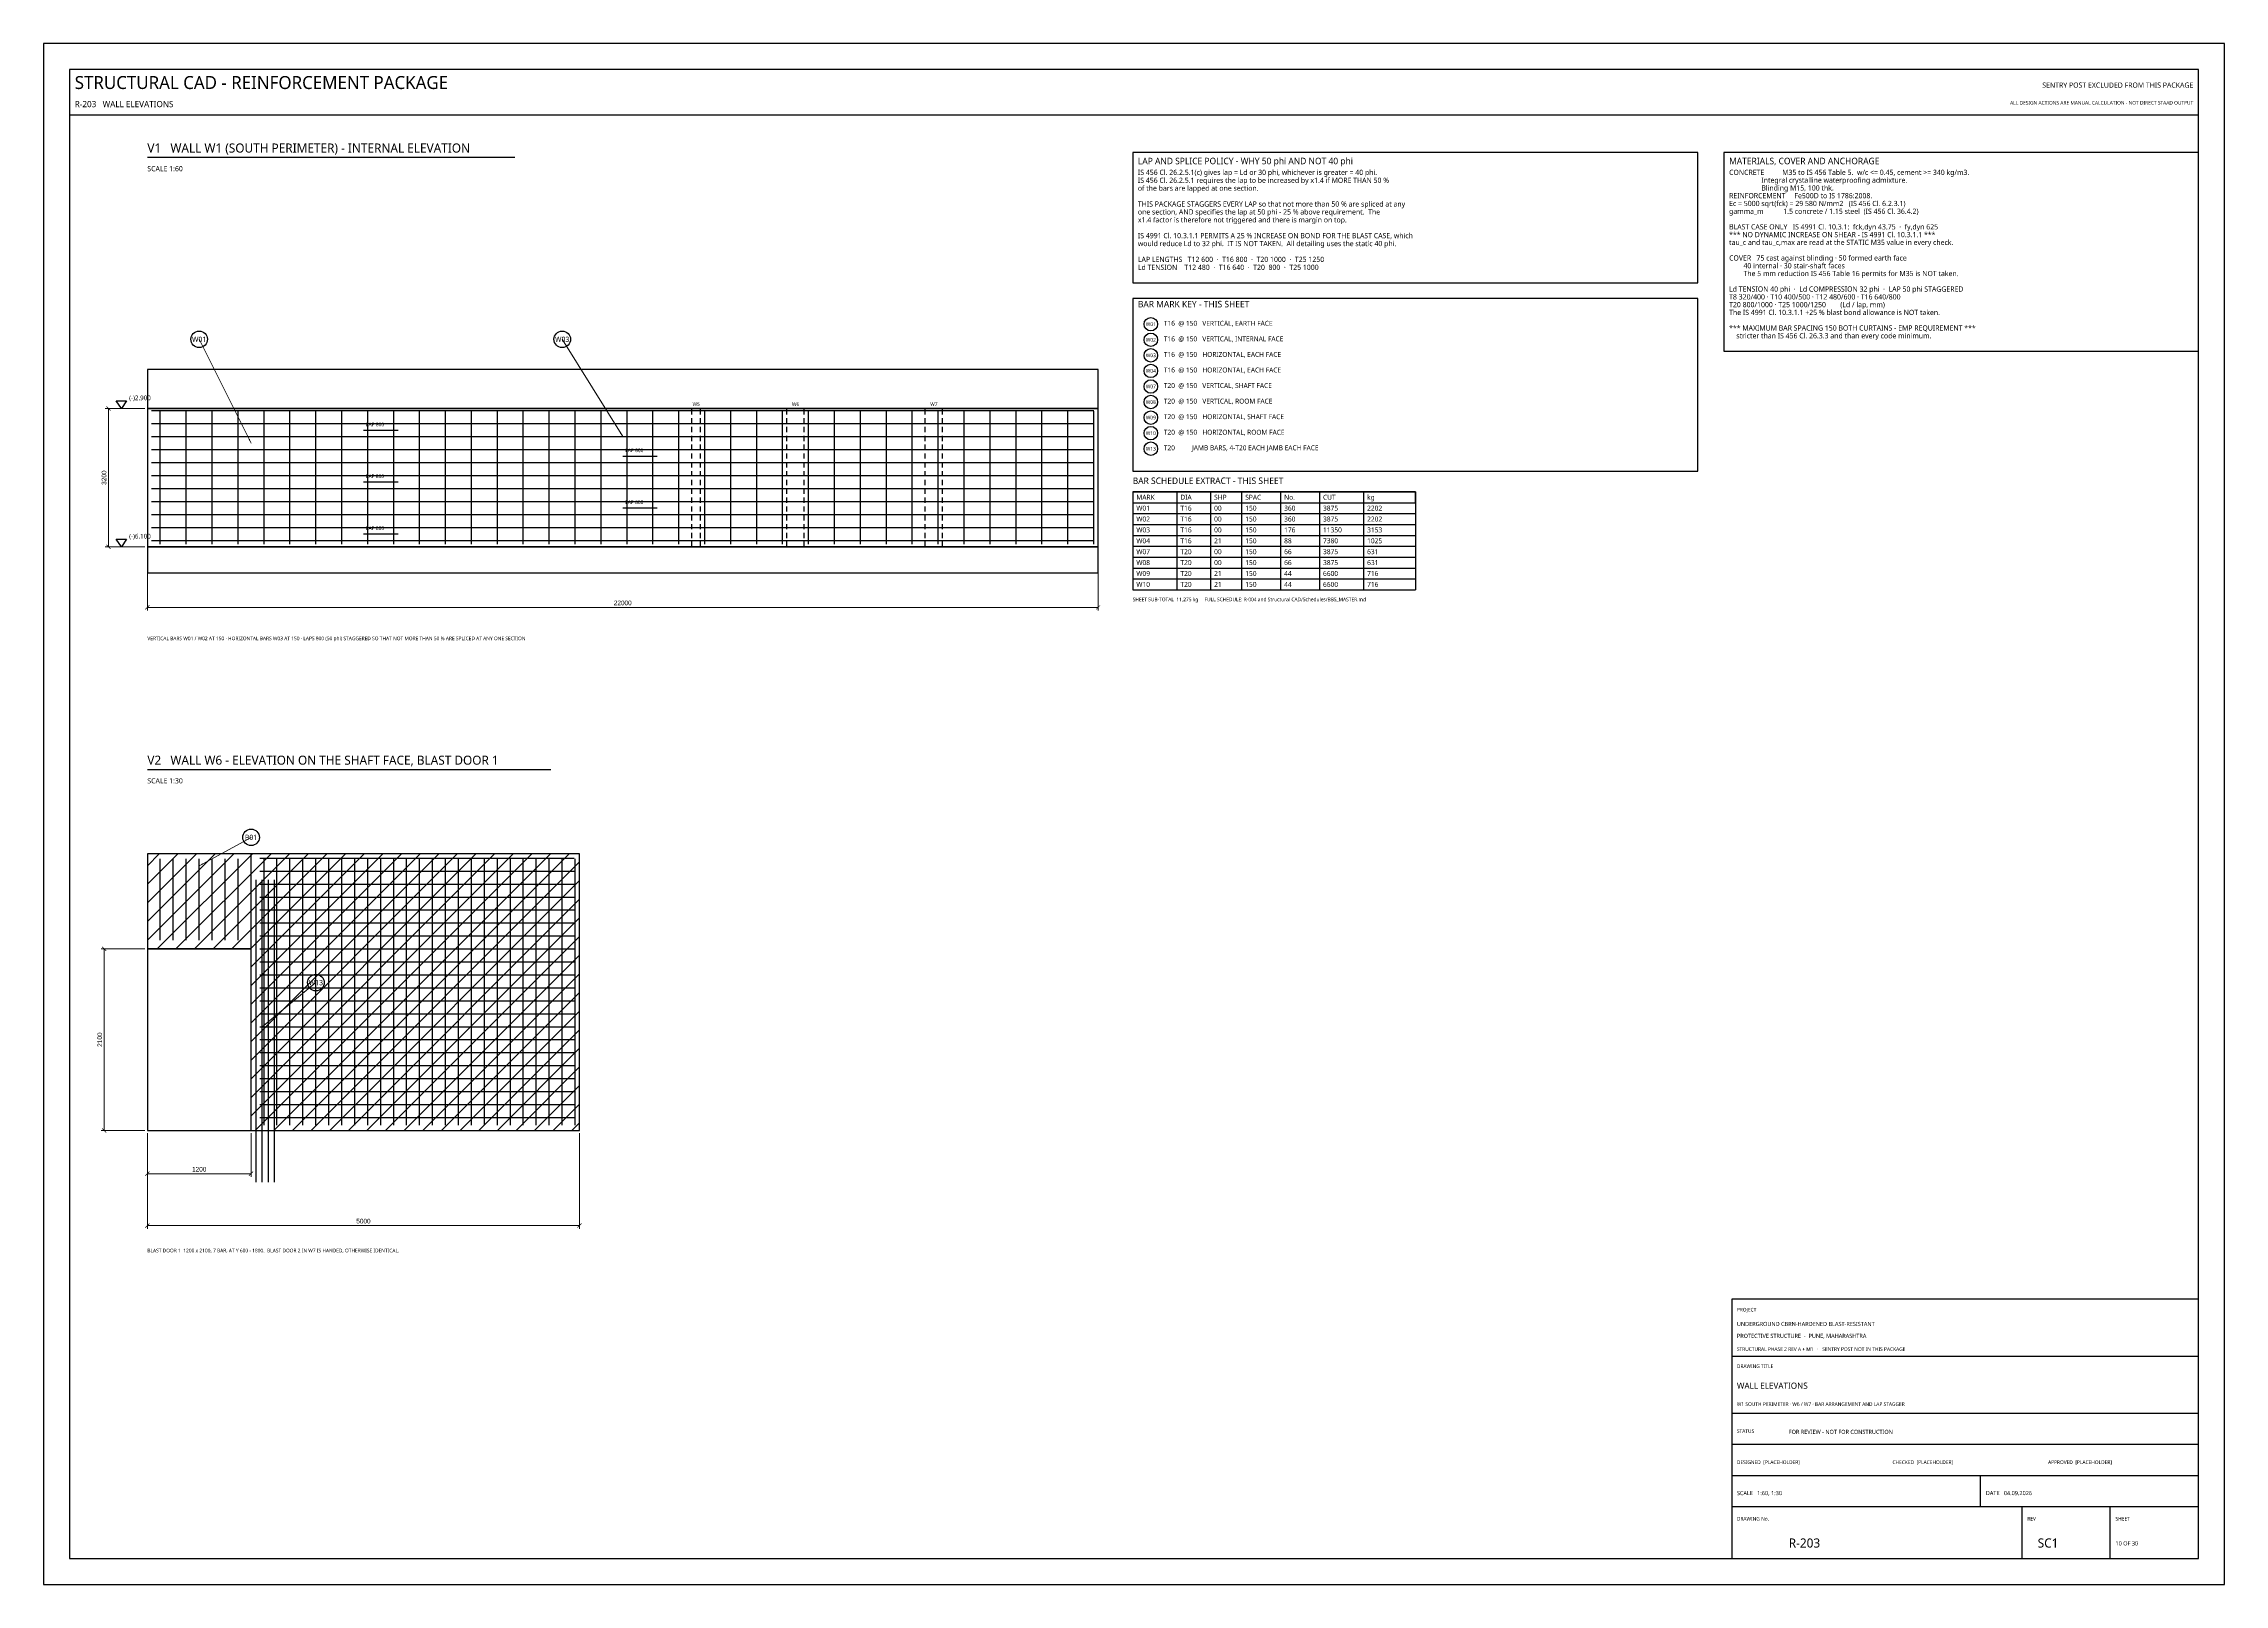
# Model space of a CAD drawing. Header units: millimetres. Extents: x 0 to 841, y 0 to 594.
import ezdxf
from ezdxf.enums import TextEntityAlignment as Align

# ---------------------------------------------------------------- set-up
doc = ezdxf.new("R2010")
doc.units = ezdxf.units.MM
for name, color, linetype in [('S-BLAST', 1, 'Continuous'), ('S-CALLOUT', 2, 'Continuous'), ('S-CONCRETE', 7, 'Continuous'), ('S-CONCRETE-THIN', 7, 'Continuous'), ('S-DIM', 4, 'Continuous'), ('S-HATCH', 8, 'Continuous'), ('S-HIDDEN', 8, 'Continuous'), ('S-LEVEL', 4, 'Continuous'), ('S-NOTE', 7, 'Continuous'), ('S-REBAR-MAIN', 1, 'Continuous'), ('S-REBAR-SEC', 4, 'Continuous'), ('S-TABLE', 7, 'Continuous'), ('S-TEXT', 7, 'Continuous'), ('S-TITLE', 7, 'Continuous')]:
    doc.layers.add(name, color=color, linetype=linetype)
doc.styles.add('OpenSans', font='OpenSans-Regular.ttf')
doc.dimstyles.new('SC-DIM', dxfattribs={"dimtxt": 1.8, "dimasz": 1.6, "dimexe": 1.2, "dimexo": 1, "dimgap": 0.8, "dimtad": 1, "dimdec": 0, "dimblk": 'ARCHTICK', "dimcen": 2.5, "dimclrd": 4, "dimclre": 4, "dimclrt": 4, "dimazin": 3, "dimtfac": 1, "dimtmove": 0, "dimatfit": 3, "dimlwd": 13, "dimlwe": 13})

# ---------------------------------------------------------------- blocks, each defined once
blk = doc.blocks.new('_ARCHTICK')
at = {"color": 0, "linetype": 'BYBLOCK', "const_width": 0.15}
blk.add_lwpolyline([(-0.5, -0.5), (0.5, 0.5)], dxfattribs=at)
blk = doc.blocks.new('LEVELMK')
at = {"layer": 'S-LEVEL'}
blk.add_lwpolyline([(0, 0), (-2, 3), (2, 3), (0, 0)], close=True, dxfattribs=at)
blk = doc.blocks.new('BARMARK')
at = {"layer": 'S-CALLOUT'}
blk.add_circle((0, 0), 3.2, dxfattribs=at)

msp = doc.modelspace()

# ---------------------------------------------------------------- hatches: boundary and pattern name
at = {"layer": 'S-HATCH'}
h = msp.add_hatch(dxfattribs=at)
h.set_pattern_fill('ANSI31', scale=1.6)
h.paths.add_polyline_path([(40, 175), (206.667, 175), (206.667, 281.667), (40, 281.667)])
h.paths.add_polyline_path([(40, 175), (80, 175), (80, 245), (40, 245)], flags=16)

# ---------------------------------------------------------------- linework, layer by layer
at = {"layer": 'S-CALLOUT'}
for centre in [(427, 485.825), (427, 479.825), (427, 473.825), (427, 467.825), (427, 461.825), (427, 455.825), (427, 449.825), (427, 443.825), (427, 437.825)]:
    msp.add_circle(centre, 2.6, dxfattribs=at)
at = {"layer": 'S-CONCRETE'}
for points in [[(40, 400), (406.667, 400), (406.667, 453.333), (40, 453.333)], [(40, 175), (206.667, 175), (206.667, 281.667), (40, 281.667)], [(40, 175), (80, 175), (80, 245), (40, 245)]]:
    msp.add_lwpolyline(points, close=True, dxfattribs=at)
at = {"layer": 'S-CONCRETE-THIN'}
for points in [[(40, 453.333), (406.667, 453.333), (406.667, 468.333), (40, 468.333)], [(40, 390), (406.667, 390), (406.667, 400), (40, 400)]]:
    msp.add_lwpolyline(points, close=True, dxfattribs=at)
at = {"layer": 'S-HIDDEN'}
for p, q in [((250, 451), (250, 453)), ((250, 447.6), (250, 449.6)), ((250, 444.2), (250, 446.2)), ((253.333, 451), (253.333, 453)), ((253.333, 447.6), (253.333, 449.6)), ((253.333, 444.2), (253.333, 446.2)), ((286.667, 451), (286.667, 453)), ((286.667, 447.6), (286.667, 449.6)), ((286.667, 444.2), (286.667, 446.2)), ((293.333, 451), (293.333, 453)), ((293.333, 447.6), (293.333, 449.6)), ((293.333, 444.2), (293.333, 446.2)), ((340, 451), (340, 453)), ((340, 447.6), (340, 449.6)), ((340, 444.2), (340, 446.2)), ((346.667, 451), (346.667, 453)), ((346.667, 447.6), (346.667, 449.6)), ((346.667, 444.2), (346.667, 446.2)), ((250, 440.8), (250, 442.8)), ((250, 437.4), (250, 439.4)), ((253.333, 440.8), (253.333, 442.8)), ((253.333, 437.4), (253.333, 439.4)), ((286.667, 440.8), (286.667, 442.8)), ((286.667, 437.4), (286.667, 439.4)), ((293.333, 440.8), (293.333, 442.8)), ((293.333, 437.4), (293.333, 439.4)), ((340, 440.8), (340, 442.8)), ((340, 437.4), (340, 439.4)), ((346.667, 440.8), (346.667, 442.8)), ((346.667, 437.4), (346.667, 439.4)), ((250, 434), (250, 436)), ((250, 430.6), (250, 432.6)), ((250, 427.2), (250, 429.2)), ((253.333, 434), (253.333, 436)), ((253.333, 430.6), (253.333, 432.6)), ((253.333, 427.2), (253.333, 429.2)), ((286.667, 434), (286.667, 436)), ((286.667, 430.6), (286.667, 432.6)), ((286.667, 427.2), (286.667, 429.2)), ((293.333, 434), (293.333, 436)), ((293.333, 430.6), (293.333, 432.6)), ((293.333, 427.2), (293.333, 429.2)), ((340, 434), (340, 436)), ((340, 430.6), (340, 432.6)), ((340, 427.2), (340, 429.2)), ((346.667, 434), (346.667, 436)), ((346.667, 430.6), (346.667, 432.6)), ((346.667, 427.2), (346.667, 429.2)), ((250, 423.8), (250, 425.8)), ((250, 420.4), (250, 422.4)), ((253.333, 423.8), (253.333, 425.8)), ((253.333, 420.4), (253.333, 422.4)), ((286.667, 423.8), (286.667, 425.8)), ((286.667, 420.4), (286.667, 422.4)), ((293.333, 423.8), (293.333, 425.8)), ((293.333, 420.4), (293.333, 422.4)), ((340, 423.8), (340, 425.8)), ((340, 420.4), (340, 422.4)), ((346.667, 423.8), (346.667, 425.8)), ((346.667, 420.4), (346.667, 422.4)), ((250, 417), (250, 419)), ((250, 413.6), (250, 415.6)), ((250, 410.2), (250, 412.2)), ((253.333, 417), (253.333, 419)), ((253.333, 413.6), (253.333, 415.6)), ((253.333, 410.2), (253.333, 412.2)), ((286.667, 417), (286.667, 419)), ((286.667, 413.6), (286.667, 415.6)), ((286.667, 410.2), (286.667, 412.2)), ((293.333, 417), (293.333, 419)), ((293.333, 413.6), (293.333, 415.6)), ((293.333, 410.2), (293.333, 412.2)), ((340, 417), (340, 419)), ((340, 413.6), (340, 415.6)), ((340, 410.2), (340, 412.2)), ((346.667, 417), (346.667, 419)), ((346.667, 413.6), (346.667, 415.6)), ((346.667, 410.2), (346.667, 412.2)), ((250, 406.8), (250, 408.8)), ((250, 403.4), (250, 405.4)), ((253.333, 406.8), (253.333, 408.8)), ((253.333, 403.4), (253.333, 405.4)), ((286.667, 406.8), (286.667, 408.8)), ((286.667, 403.4), (286.667, 405.4)), ((293.333, 406.8), (293.333, 408.8)), ((293.333, 403.4), (293.333, 405.4)), ((340, 406.8), (340, 408.8)), ((340, 403.4), (340, 405.4)), ((346.667, 406.8), (346.667, 408.8)), ((346.667, 403.4), (346.667, 405.4)), ((250, 400), (250, 402)), ((253.333, 400), (253.333, 402)), ((286.667, 400), (286.667, 402)), ((293.333, 400), (293.333, 402)), ((340, 400), (340, 402)), ((346.667, 400), (346.667, 402))]:
    msp.add_line(p, q, dxfattribs=at)
at = {"layer": 'S-REBAR-MAIN'}
for p, q in [((41.667, 452.5), (405, 452.5)), ((41.667, 447.5), (405, 447.5)), ((45, 401), (45, 452.333)), ((55, 401), (55, 452.333)), ((65, 401), (65, 452.333)), ((75, 401), (75, 452.333)), ((85, 401), (85, 452.333)), ((95, 401), (95, 452.333)), ((105, 401), (105, 452.333)), ((115, 401), (115, 452.333)), ((125, 401), (125, 452.333)), ((135, 401), (135, 452.333)), ((145, 401), (145, 452.333)), ((155, 401), (155, 452.333)), ((165, 401), (165, 452.333)), ((175, 401), (175, 452.333)), ((185, 401), (185, 452.333)), ((195, 401), (195, 452.333)), ((205, 401), (205, 452.333)), ((215, 401), (215, 452.333)), ((225, 401), (225, 452.333)), ((235, 401), (235, 452.333)), ((245, 401), (245, 452.333)), ((255, 401), (255, 452.333)), ((265, 401), (265, 452.333)), ((275, 401), (275, 452.333)), ((285, 401), (285, 452.333)), ((295, 401), (295, 452.333)), ((305, 401), (305, 452.333)), ((315, 401), (315, 452.333)), ((325, 401), (325, 452.333)), ((335, 401), (335, 452.333)), ((345, 401), (345, 452.333)), ((355, 401), (355, 452.333)), ((365, 401), (365, 452.333)), ((375, 401), (375, 452.333)), ((385, 401), (385, 452.333)), ((395, 401), (395, 452.333)), ((405, 401), (405, 452.333)), ((41.667, 442.5), (405, 442.5)), ((41.667, 437.5), (405, 437.5)), ((41.667, 432.5), (405, 432.5)), ((41.667, 427.5), (405, 427.5)), ((41.667, 422.5), (405, 422.5)), ((41.667, 417.5), (405, 417.5)), ((41.667, 412.5), (405, 412.5)), ((41.667, 407.5), (405, 407.5)), ((41.667, 402.5), (405, 402.5)), ((45, 248.333), (45, 279.667)), ((50, 248.333), (50, 279.667)), ((55, 248.333), (55, 279.667)), ((60, 248.333), (60, 279.667)), ((65, 248.333), (65, 279.667)), ((70, 248.333), (70, 279.667)), ((75, 248.333), (75, 279.667)), ((83.333, 280), (204.667, 280)), ((85, 177), (85, 279.667)), ((90, 177), (90, 279.667)), ((95, 177), (95, 279.667)), ((100, 177), (100, 279.667)), ((105, 177), (105, 279.667)), ((110, 177), (110, 279.667)), ((115, 177), (115, 279.667)), ((120, 177), (120, 279.667)), ((125, 177), (125, 279.667)), ((130, 177), (130, 279.667)), ((135, 177), (135, 279.667)), ((140, 177), (140, 279.667)), ((145, 177), (145, 279.667)), ((150, 177), (150, 279.667)), ((155, 177), (155, 279.667)), ((160, 177), (160, 279.667)), ((165, 177), (165, 279.667)), ((170, 177), (170, 279.667)), ((175, 177), (175, 279.667)), ((180, 177), (180, 279.667)), ((185, 177), (185, 279.667)), ((190, 177), (190, 279.667)), ((195, 177), (195, 279.667)), ((200, 177), (200, 279.667)), ((205, 177), (205, 279.667)), ((83.333, 275), (204.667, 275)), ((83.333, 270), (204.667, 270)), ((83.333, 265), (204.667, 265)), ((83.333, 260), (204.667, 260)), ((83.333, 255), (204.667, 255)), ((83.333, 250), (204.667, 250)), ((83.333, 245), (204.667, 245)), ((83.333, 240), (204.667, 240)), ((83.333, 235), (204.667, 235)), ((83.333, 230), (204.667, 230)), ((83.333, 225), (204.667, 225)), ((83.333, 220), (204.667, 220)), ((83.333, 215), (204.667, 215)), ((83.333, 210), (204.667, 210)), ((83.333, 205), (204.667, 205)), ((83.333, 200), (204.667, 200)), ((83.333, 195), (204.667, 195)), ((83.333, 190), (204.667, 190)), ((83.333, 185), (204.667, 185)), ((83.333, 180), (204.667, 180))]:
    msp.add_line(p, q, dxfattribs=at)
at = {"layer": 'S-REBAR-SEC'}
for p, q in [((123.333, 445), (136.667, 445)), ((223.333, 435), (236.667, 435)), ((123.333, 425), (136.667, 425)), ((223.333, 415), (236.667, 415)), ((123.333, 405), (136.667, 405)), ((82, 155), (82, 271.667)), ((84.333, 155), (84.333, 271.667)), ((86.667, 155), (86.667, 271.667)), ((89, 155), (89, 271.667))]:
    msp.add_line(p, q, dxfattribs=at)
msp.add_lwpolyline([(40, 245), (80, 245), (80, 281.667), (40, 281.667)], close=True, dxfattribs=at)
at = {"layer": 'S-TABLE'}
for p, q in [((420, 421.225), (529, 421.225)), ((420, 421.225), (420, 383.425)), ((437, 421.225), (437, 383.425)), ((450, 421.225), (450, 383.425)), ((462, 421.225), (462, 383.425)), ((477, 421.225), (477, 383.425)), ((492, 421.225), (492, 383.425)), ((509, 421.225), (509, 383.425)), ((529, 421.225), (529, 383.425)), ((420, 412.825), (529, 412.825)), ((420, 408.625), (529, 408.625)), ((420, 404.425), (529, 404.425)), ((420, 400.225), (529, 400.225)), ((420, 396.025), (529, 396.025)), ((420, 391.825), (529, 391.825)), ((420, 387.625), (529, 387.625)), ((420, 383.425), (529, 383.425))]:
    msp.add_line(p, q, dxfattribs=at)
msp.add_lwpolyline([(420, 417.025), (529, 417.025), (529, 421.225), (420, 421.225)], close=True, dxfattribs=at)
at = {"layer": 'S-TITLE'}
for p, q in [((10, 566.5), (831, 566.5)), ((40, 550.2), (181.667, 550.2)), ((40, 314.2), (195.543, 314.2)), ((651, 88), (831, 88)), ((651, 66), (831, 66)), ((651, 54), (831, 54)), ((651, 42), (831, 42)), ((747, 30), (747, 42)), ((651, 30), (831, 30)), ((763, 10), (763, 30)), ((797, 10), (797, 30))]:
    msp.add_line(p, q, dxfattribs=at)
for points in [[(0, 0), (841, 0), (841, 594), (0, 594)], [(10, 10), (831, 10), (831, 584), (10, 584)], [(420, 501.725), (638, 501.725), (638, 552), (420, 552)], [(648, 475.375), (831, 475.375), (831, 552), (648, 552)], [(420, 429.225), (638, 429.225), (638, 495.725), (420, 495.725)], [(651, 10), (831, 10), (831, 110), (651, 110)]]:
    msp.add_lwpolyline(points, close=True, dxfattribs=at)

# ---------------------------------------------------------------- block references
at = {"layer": 'S-CALLOUT'}
for p in [(60, 480), (200, 480), (80, 288), (105, 232)]:
    msp.add_blockref('BARMARK', p, dxfattribs=at)
at = {"layer": 'S-LEVEL'}
for p in [(30, 453.333), (30, 400)]:
    msp.add_blockref('LEVELMK', p, dxfattribs=at)

# ---------------------------------------------------------------- texts
at = {"layer": 'S-BLAST', "style": 'OpenSans'}
for s, height, p in [('ALL DESIGN ACTIONS ARE MANUAL CALCULATION - NOT DIRECT STAAD OUTPUT', 1.4, (829, 570.5)), ('SENTRY POST EXCLUDED FROM THIS PACKAGE', 2, (829, 577))]:
    msp.add_text(s, height=height, dxfattribs=at).set_placement(p, align=Align.RIGHT)
msp.add_text('FOR REVIEW - NOT FOR CONSTRUCTION', height=1.6, dxfattribs=at).set_placement((673, 58))
at = {"layer": 'S-CALLOUT', "style": 'OpenSans'}
for s, height, p in [('W01', 2, (60, 480)), ('W03', 2, (200, 480)), ('W01', 1.4, (427, 485.825)), ('W02', 1.4, (427, 479.825)), ('W03', 1.4, (427, 473.825)), ('W04', 1.4, (427, 467.825)), ('W07', 1.4, (427, 461.825)), ('W08', 1.4, (427, 455.825)), ('W09', 1.4, (427, 449.825)), ('W10', 1.4, (427, 443.825)), ('W13', 1.4, (427, 437.825)), ('B01', 2, (80, 288)), ('W13', 2, (105, 232))]:
    msp.add_text(s, height=height, dxfattribs=at).set_placement(p, align=Align.MIDDLE_CENTER)
at = {"layer": 'S-LEVEL', "style": 'OpenSans'}
for s, p in [('(-)2.900', (33, 456.533)), ('(-)6.100', (33, 403.2))]:
    msp.add_text(s, height=1.8, dxfattribs=at).set_placement(p)
at = {"layer": 'S-NOTE', "style": 'OpenSans'}
for s, height, p in [('IS 456 Cl. 26.2.5.1(c) gives lap = Ld or 30 phi, whichever is greater = 40 phi.', 2, (422, 543.375)), ('IS 456 Cl. 26.2.5.1 requires the lap to be increased by x1.4 if MORE THAN 50 %', 2, (422, 540.325)), ('of the bars are lapped at one section.', 2, (422, 537.275)), ('CONCRETE          M35 to IS 456 Table 5.  w/c <= 0.45, cement >= 340 kg/m3.', 2, (650, 543.375)), ('                  Integral crystalline waterproofing admixture.', 2, (650, 540.375)), ('                  Blinding M15, 100 thk.', 2, (650, 537.375)), ('THIS PACKAGE STAGGERS EVERY LAP so that not more than 50 % are spliced at any', 2, (422, 531.175)), ('one section, AND specifies the lap at 50 phi - 25 % above requirement.  The', 2, (422, 528.125)), ('gamma_m           1.5 concrete / 1.15 steel  (IS 456 Cl. 36.4.2)', 2, (650, 528.375)), ('REINFORCEMENT     Fe500D to IS 1786:2008.', 2, (650, 534.375)), ('Ec = 5000 sqrt(fck) = 29 580 N/mm2   (IS 456 Cl. 6.2.3.1)', 2, (650, 531.375)), ('x1.4 factor is therefore not triggered and there is margin on top.', 2, (422, 525.075)), ('*** NO DYNAMIC INCREASE ON SHEAR - IS 4991 Cl. 10.3.1.1 ***', 2, (650, 519.375)), ('BLAST CASE ONLY   IS 4991 Cl. 10.3.1:  fck,dyn 43.75  ·  fy,dyn 625', 2, (650, 522.375)), ('would reduce Ld to 32 phi.  IT IS NOT TAKEN.  All detailing uses the static 40 phi.', 2, (422, 515.925)), ('IS 4991 Cl. 10.3.1.1 PERMITS A 25 % INCREASE ON BOND FOR THE BLAST CASE, which', 2, (422, 518.975)), ('tau_c and tau_c,max are read at the STATIC M35 value in every check.', 2, (650, 516.375)), ('LAP LENGTHS   T12 600  ·  T16 800  ·  T20 1000  ·  T25 1250', 2, (422, 509.825)), ('Ld TENSION    T12 480  ·  T16 640  ·  T20  800  ·  T25 1000', 2, (422, 506.775)), ('COVER   75 cast against blinding · 50 formed earth face', 2, (650, 510.375)), ('        The 5 mm reduction IS 456 Table 16 permits for M35 is NOT taken.', 2, (650, 504.375)), ('        40 internal · 30 stair-shaft faces', 2, (650, 507.375)), ('T8 320/400 · T10 400/500 · T12 480/600 · T16 640/800', 2, (650, 495.375)), ('Ld TENSION 40 phi  ·  Ld COMPRESSION 32 phi  ·  LAP 50 phi STAGGERED', 2, (650, 498.375)), ('T20 800/1000 · T25 1000/1250        (Ld / lap, mm)', 2, (650, 492.375)), ('The IS 4991 Cl. 10.3.1.1 +25 % blast bond allowance is NOT taken.', 2, (650, 489.375)), ('T16  @ 150   VERTICAL, EARTH FACE', 1.9, (432, 485.225)), ('T16  @ 150   VERTICAL, INTERNAL FACE', 1.9, (432, 479.225)), ('*** MAXIMUM BAR SPACING 150 BOTH CURTAINS - EMP REQUIREMENT ***', 2, (650, 483.375)), ('    stricter than IS 456 Cl. 26.3.3 and than every code minimum.', 2, (650, 480.375)), ('T16  @ 150   HORIZONTAL, EACH FACE', 1.9, (432, 473.225)), ('T16  @ 150   HORIZONTAL, EACH FACE', 1.9, (432, 467.225)), ('T20  @ 150   VERTICAL, SHAFT FACE', 1.9, (432, 461.225)), ('T20  @ 150   VERTICAL, ROOM FACE', 1.9, (432, 455.225)), ('T20  @ 150   HORIZONTAL, SHAFT FACE', 1.9, (432, 449.225)), ('T20  @ 150   HORIZONTAL, ROOM FACE', 1.9, (432, 443.225)), ('T20          JAMB BARS, 4-T20 EACH JAMB EACH FACE', 1.9, (432, 437.225))]:
    msp.add_text(s, height=height, dxfattribs=at).set_placement(p)
at = {"layer": 'S-REBAR-SEC', "style": 'OpenSans'}
for p in [(124.333, 446.5), (224.333, 436.5), (124.333, 426.5), (224.333, 416.5), (124.333, 406.5)]:
    msp.add_text('LAP 800', height=1.4, dxfattribs=at).set_placement(p)
at = {"layer": 'S-TABLE', "style": 'OpenSans'}
for s, height, p in [('W01', 1.9091, (421.4, 413.97)), ('MARK', 1.9091, (421.4, 418.17)), ('T16', 1.9091, (438.4, 413.97)), ('DIA', 1.9091, (438.4, 418.17)), ('00', 1.9091, (451.4, 413.97)), ('SHP', 1.9091, (451.4, 418.17)), ('SPAC', 1.9091, (463.4, 418.17)), ('150', 1.9091, (463.4, 413.97)), ('360', 1.9091, (478.4, 413.97)), ('No.', 1.9091, (478.4, 418.17)), ('3875', 1.9091, (493.4, 413.97)), ('CUT', 1.9091, (493.4, 418.17)), ('2202', 1.9091, (510.4, 413.97)), ('kg', 1.9091, (510.4, 418.17)), ('W02', 1.9091, (421.4, 409.77)), ('W03', 1.9091, (421.4, 405.57)), ('T16', 1.9091, (438.4, 409.77)), ('T16', 1.9091, (438.4, 405.57)), ('00', 1.9091, (451.4, 409.77)), ('00', 1.9091, (451.4, 405.57)), ('150', 1.9091, (463.4, 409.77)), ('150', 1.9091, (463.4, 405.57)), ('360', 1.9091, (478.4, 409.77)), ('176', 1.9091, (478.4, 405.57)), ('3875', 1.9091, (493.4, 409.77)), ('11350', 1.9091, (493.4, 405.57)), ('3153', 1.9091, (510.4, 405.57)), ('2202', 1.9091, (510.4, 409.77)), ('W04', 1.9091, (421.4, 401.37)), ('W07', 1.9091, (421.4, 397.17)), ('T16', 1.9091, (438.4, 401.37)), ('T20', 1.9091, (438.4, 397.17)), ('21', 1.9091, (451.4, 401.37)), ('00', 1.9091, (451.4, 397.17)), ('150', 1.9091, (463.4, 401.37)), ('150', 1.9091, (463.4, 397.17)), ('88', 1.9091, (478.4, 401.37)), ('66', 1.9091, (478.4, 397.17)), ('7380', 1.9091, (493.4, 401.37)), ('3875', 1.9091, (493.4, 397.17)), ('631', 1.9091, (510.4, 397.17)), ('1025', 1.9091, (510.4, 401.37)), ('W08', 1.9091, (421.4, 392.97)), ('W09', 1.9091, (421.4, 388.77)), ('T20', 1.9091, (438.4, 392.97)), ('T20', 1.9091, (438.4, 388.77)), ('21', 1.9091, (451.4, 388.77)), ('00', 1.9091, (451.4, 392.97)), ('150', 1.9091, (463.4, 392.97)), ('150', 1.9091, (463.4, 388.77)), ('44', 1.9091, (478.4, 388.77)), ('66', 1.9091, (478.4, 392.97)), ('3875', 1.9091, (493.4, 392.97)), ('6600', 1.9091, (493.4, 388.77)), ('716', 1.9091, (510.4, 388.77)), ('631', 1.9091, (510.4, 392.97)), ('SHEET SUB-TOTAL  11,275 kg     FULL SCHEDULE: R-004 and Structural CAD/Schedules/BBS_MASTER.md', 1.4, (420, 379.025)), ('W10', 1.9091, (421.4, 384.57)), ('T20', 1.9091, (438.4, 384.57)), ('21', 1.9091, (451.4, 384.57)), ('150', 1.9091, (463.4, 384.57)), ('44', 1.9091, (478.4, 384.57)), ('6600', 1.9091, (493.4, 384.57)), ('716', 1.9091, (510.4, 384.57))]:
    msp.add_text(s, height=height, dxfattribs=at).set_placement(p)
at = {"layer": 'S-TEXT', "style": 'OpenSans'}
for s, height, p in [('SCALE 1:60', 2, (40, 544.8)), ('VERTICAL BARS W01 / W02 AT 150 · HORIZONTAL BARS W03 AT 150 · LAPS 800 (50 phi) STAGGERED SO THAT NOT MORE THAN 50 % ARE SPLICED AT ANY ONE SECTION', 1.4, (40, 364)), ('SCALE 1:30', 2, (40, 308.8)), ('BLAST DOOR 1  1200 x 2100, 7 BAR, AT Y 600 - 1800.  BLAST DOOR 2 IN W7 IS HANDED, OTHERWISE IDENTICAL.', 1.4, (40, 128))]:
    msp.add_text(s, height=height, dxfattribs=at).set_placement(p)
for s, p in [('W5', (251.667, 455)), ('W6', (290, 455)), ('W7', (343.333, 455))]:
    msp.add_text(s, height=1.4, dxfattribs=at).set_placement(p, align=Align.MIDDLE_CENTER)
at = {"layer": 'S-TITLE', "style": 'OpenSans'}
for s, height, p in [('STRUCTURAL CAD - REINFORCEMENT PACKAGE', 5, (12, 576.5)), ('R-203   WALL ELEVATIONS', 2.4, (12, 569.5)), ('V1   WALL W1 (SOUTH PERIMETER) - INTERNAL ELEVATION', 3.5, (40, 552)), ('LAP AND SPLICE POLICY - WHY 50 phi AND NOT 40 phi', 2.5, (422, 547.5)), ('MATERIALS, COVER AND ANCHORAGE', 2.5, (650, 547.5)), ('BAR MARK KEY - THIS SHEET', 2.5, (422, 492.325)), ('BAR SCHEDULE EXTRACT - THIS SHEET', 2.5, (420, 424.225)), ('V2   WALL W6 - ELEVATION ON THE SHAFT FACE, BLAST DOOR 1', 3.5, (40, 316)), ('PROJECT', 1.4, (653, 105.2)), ('UNDERGROUND CBRN-HARDENED BLAST-RESISTANT', 1.6, (653, 99.6)), ('PROTECTIVE STRUCTURE  -  PUNE, MAHARASHTRA', 1.6, (653, 95)), ('STRUCTURAL PHASE 2 REV A + M1   ·   SENTRY POST NOT IN THIS PACKAGE', 1.4, (653, 90)), ('DRAWING TITLE', 1.4, (653, 83.4)), ('WALL ELEVATIONS', 2.4, (653, 75.4)), ('W1 SOUTH PERIMETER · W6 / W7 · BAR ARRANGEMENT AND LAP STAGGER', 1.4, (653, 68.8)), ('STATUS', 1.4, (653, 58.4)), ('DESIGNED  [PLACEHOLDER]', 1.4, (653, 46.4)), ('CHECKED  [PLACEHOLDER]', 1.4, (713, 46.4)), ('APPROVED  [PLACEHOLDER]', 1.4, (773, 46.4)), ('SCALE   1:60, 1:30', 1.6, (653, 34.4)), ('DATE   04.09.2026', 1.6, (749, 34.4)), ('DRAWING No.', 1.4, (653, 24.6)), ('REV', 1.4, (765, 24.6)), ('SHEET', 1.4, (799, 24.6)), ('R-203', 3.5, (673, 14.2)), ('SC1', 3.5, (769, 14.2)), ('10 OF 30', 1.6, (799, 15))]:
    msp.add_text(s, height=height, dxfattribs=at).set_placement(p)

# ---------------------------------------------------------------- dimensions: what is measured, and where the dimension line sits
at = {"layer": 'S-DIM'}
for base, p1, p2, override in [((25, 400), (40, 400), (40, 453.333), {"dimlfac": 60}), ((23.333, 175), (40, 175), (40, 245), {"dimlfac": 30})]:
    msp.add_linear_dim(base=base, p1=p1, p2=p2, angle=90, dimstyle='SC-DIM', override=override, dxfattribs=at).render()
for base, p1, p2, override in [((40, 376.667), (40, 400), (406.667, 400), {"dimlfac": 60}), ((40, 158.333), (40, 175), (80, 175), {"dimlfac": 30}), ((40, 138.333), (40, 175), (206.667, 175), {"dimlfac": 30})]:
    msp.add_linear_dim(base=base, p1=p1, p2=p2, dimstyle='SC-DIM', override=override, dxfattribs=at).render()

# ---------------------------------------------------------------- leaders
at = {"layer": 'S-CALLOUT'}
for points in [[(80, 440), (60, 480)], [(223.333, 442.5), (200, 480)], [(60, 277), (80, 288)], [(84.333, 215), (105, 232)]]:
    msp.add_leader(points, dimstyle='SC-DIM', dxfattribs=at)

doc.saveas('drawing.dxf')
